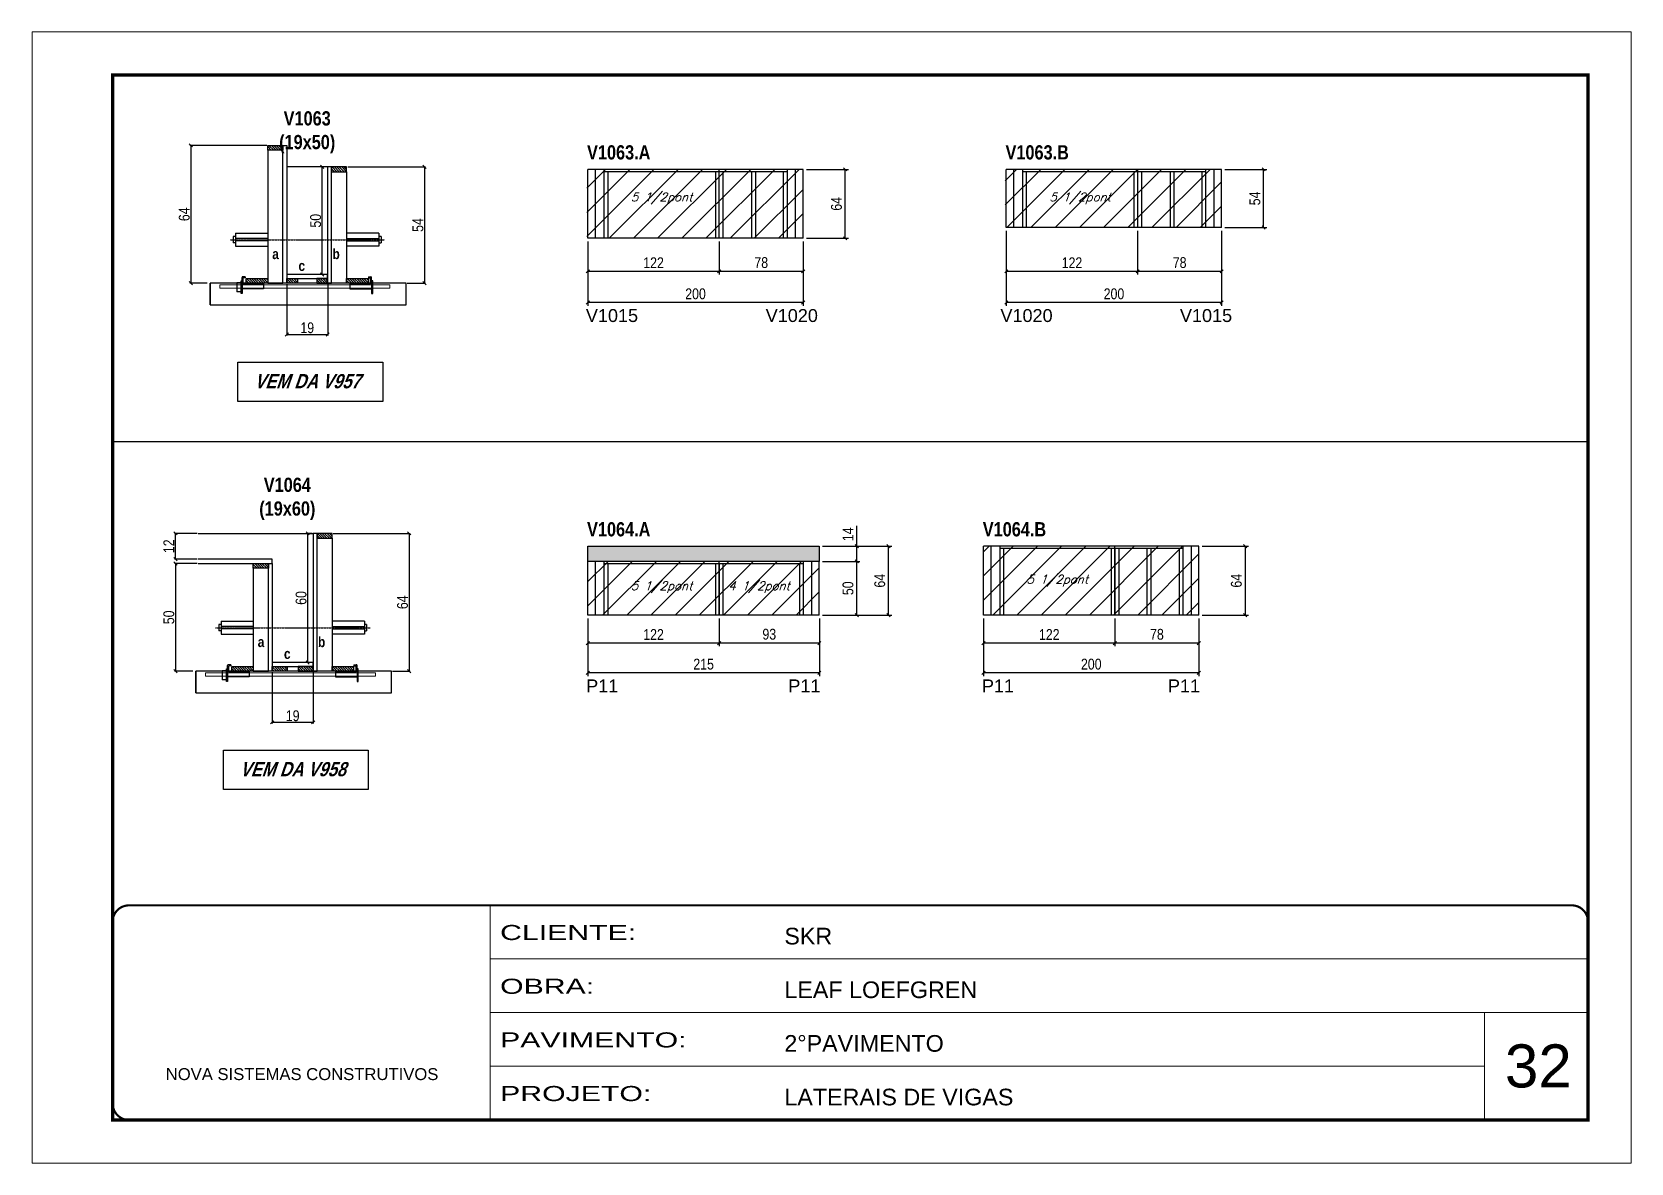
# Model space of a CAD drawing. Extents: x 3309 to 9563, y -2522 to 14608.
# Drawn here: x 8078 to 9563, y 5518 to 6568 of the extents above; entities that cross this region are included whole.
import ezdxf

# ---------------------------------------------------------------- set-up
doc = ezdxf.new("R2010")
doc.units = 0
for name, pattern in [('CONTINUO', [0]), ('DASHED', [0.75, 0.5, -0.25]), ('HIDDEN', [0.375, 0.25, -0.125])]:
    doc.linetypes.add(name, pattern=pattern)
for name, color, linetype in [('5', 5, 'Continuous'), ('barrote', 251, 'Continuous'), ('COTA', 241, 'Continuous'), ('detalhes', 4, 'Continuous'), ('NOMENCLATURA', 7, 'Continuous'), ('Painéis', 200, 'Continuous'), ('presilha', 1, 'Continuous'), ('SARR_2.2x10', 60, 'Continuous'), ('SARR_2.2x7', 40, 'Continuous'), ('SARR_3.5x7', 81, 'Continuous'), ('TENSOR', 3, 'Continuous'), ('texto', 7, 'Continuous')]:
    doc.layers.add(name, color=color, linetype=linetype)
for name, color, linetype, lineweight in [('CARIMBO', 255, 'Continuous', 9), ('CONCRETO', 251, 'Continuous', 25), ('Folhas', 255, 'Continuous', 9), ('Hachura', 251, 'Continuous', 9), ('SARRAFO DE PRESSAO', 251, 'DASHED', 9), ('SCO-___-LAJ', 2, 'Continuous', 0)]:
    doc.layers.add(name, color=color, linetype=linetype, lineweight=lineweight)
doc.styles.add('ARIAL', font='arial.ttf')
doc.styles.add('COTA TECNICA', font='techl___.ttf', dxfattribs={"height": 10})
doc.styles.add('COTA TECNICA 2X', font='techl___.ttf', dxfattribs={"height": 10})
doc.styles.add('Romans', font='romans.shx')
doc.styles.get("Standard").update_dxf_attribs({"font": 'arial.ttf'})
doc.styles.add('TECNICA', font='techb___.ttf', dxfattribs={"height": 10})
doc.styles.add('Tecnologia', font='')
doc.styles.get('Tecnologia').set_extended_font_data('Forgotten Futurist')
doc.dimstyles.new('PAINEL', dxfattribs={"dimtxt": 10, "dimasz": 3, "dimexe": 3, "dimexo": 3, "dimgap": 3, "dimtad": 1, "dimdec": 1, "dimzin": 12, "dimdsep": 46, "dimtxsty": 'COTA TECNICA', "dimblk1": 'OBLIQUE', "dimblk2": 'OBLIQUE', "dimsah": 1, "dimcen": 0.9, "dimclrd": 4, "dimclre": 4, "dimclrt": 240, "dimadec": 1, "dimazin": 3, "dimtfac": 1, "dimtdec": 1, "dimtmove": 0, "dimatfit": 3, "dimfxl": 1, "dimtolj": 1, "dimtzin": 12, "dimarcsym": 0})
doc.dimstyles.new('SECAO', dxfattribs={"dimscale": 0.333333, "dimtxt": 5, "dimasz": 9, "dimexe": 3, "dimexo": 3, "dimgap": 3, "dimtad": 1, "dimdec": 1, "dimlfac": 0.5, "dimzin": 12, "dimdsep": 46, "dimtxsty": 'COTA TECNICA 2X', "dimblk1": 'OBLIQUE', "dimblk2": 'OBLIQUE', "dimsah": 1, "dimcen": 0.9, "dimclrd": 4, "dimclre": 4, "dimclrt": 240, "dimadec": 1, "dimazin": 3, "dimtfac": 1, "dimtdec": 1, "dimtmove": 0, "dimatfit": 3, "dimfxl": 1, "dimtolj": 1, "dimtzin": 12, "dimarcsym": 0})
pattern_1 = [(135, (41549.996, -117177.614), (-1.122532015, -1.122532015), [])]
pattern_2 = [(135, (41536.551, -117537.8027), (-1.122532015, -1.122532015), [])]

msp = doc.modelspace()

# ---------------------------------------------------------------- texts
at = {"layer": '5', "linetype": 'Continuous'}
for s, rotation, p in [('V1015', 0.00004, (8592.27, 6298.59, 0)), ('V1020', 0.00004, (8759.26, 6298.59, 0)), ('V1020', 0.00004, (8977.25, 6298.59, 0)), ('V1015', 0.00004, (9143.95, 6298.59, 0)), ('P11', 359.99996, (8592.54, 5954.76, 0)), ('P11', 0.00004, (8780.28, 5954.76, 0)), ('P11', 359.99996, (8960.06, 5954.76, 0)), ('P11', 0.00004, (9132.81, 5954.76, 0))]:
    msp.add_text(s, height=12, rotation=rotation, dxfattribs=at).set_placement(p)
at = {"layer": 'CARIMBO', "style": 'ARIAL'}
msp.add_text('32', height=40, dxfattribs=at).set_placement((9445.73, 5587.98))
at = {"layer": 'detalhes', "style": 'TECNICA'}
for s, p in [('a', (8300.98, 6356.99)), ('b', (8356.96, 6356.98)), ('c', (8325.35, 6346.03)), ('a', (8287.54, 5996.8)), ('b', (8343.51, 5996.79)), ('c', (8311.9, 5985.84))]:
    msp.add_text(s, height=9.6, dxfattribs=at).set_placement(p)
at = {"layer": 'NOMENCLATURA', "style": 'TECNICA'}
for s, p in [('V1063.A', (8593.35, 6449.49, 0)), ('V1063.B', (8981.99, 6449.49, 0)), ('V1064.A', (8593.35, 6099.58, 0)), ('V1064.B', (8960.88, 6099.58, 0))]:
    msp.add_text(s, height=13.2, dxfattribs=at).set_placement(p)
at = {"layer": 'NOMENCLATURA', "char_height": 13.2, "attachment_point": 2, "style": 'TECNICA'}
for s, insert in [('V1063\\P(19x50)', (8333.46, 6494.25)), ('V1064\\P(19x60)', (8315.01, 6154.06))]:
    msp.add_mtext_dynamic_manual_height_columns(s, width=300.2766, gutter_width=1, heights=[0], dxfattribs=dict(at, insert=insert))
at = {"layer": 'NOMENCLATURA', "char_height": 13.2, "width": 300.2766, "attachment_point": 2, "style": 'TECNICA'}
for s, insert in [('{\\Q19;VEM DA V957}', (8333.46, 6250.23)), ('{\\Q19;VEM DA V958}', (8320.01, 5890.04))]:
    msp.add_mtext(s, dxfattribs=dict(at, insert=insert))
at = {"layer": 'texto', "color": 2, "char_height": 8, "attachment_point": 5, "style": 'Romans'}
for s, insert in [('{\\Q19;\\C256;5 1/2pont}', (8662.57, 6413.31, 0)), ('{\\Q19;\\C256;5 1/2pont}', (9051.21, 6413.31, 0)), ('{\\Q19;\\C256;5 1/2pont}', (8662.57, 6052.4, 0)), ('{\\Q19;\\C256;4 1/2pont}', (8753.07, 6052.4, 0)), ('{\\Q19;\\C256;5 1/2pont}', (9030.09, 6058.4, 0))]:
    msp.add_mtext(s, dxfattribs=dict(at, insert=insert))

# ---------------------------------------------------------------- blocks, each defined once
blk = doc.blocks.new('9999999999')
at = {"color": 30, "linetype": 'CONTINUO'}
for p, q in [((98564.6, 34230.2), (98564.6, 34429.4)), ((98564.6, 34379.6), (99584, 34379.6)), ((98564.6, 34329.8), (99488, 34329.8)), ((99584, 34329.8), (99488, 34329.8)), ((99488, 34329.8), (99488, 34230.2)), ((98564.6, 34280), (99488, 34280))]:
    blk.add_line(p, q, dxfattribs=at)
at = {"color": 30, "linetype": 'CONTINUO', "const_width": 2}
blk.add_lwpolyline([(99584, 34230.2), (99584, 34414.4, 0.414214), (99569, 34429.4), (98229, 34429.4, 0.414214), (98214, 34414.4), (98214, 34245.2, 0.414214), (98229, 34230.2), (99584, 34230.2)], format="xyb", dxfattribs=at)
at = {"layer": 'Folhas'}
blk.add_lwpolyline([(98139, 34190.2), (99624, 34190.2), (99624, 35240.2), (98139, 35240.2)], close=True, dxfattribs=at)
at = {"layer": 'Folhas', "color": 30, "const_width": 3}
blk.add_lwpolyline([(98214, 34230.2), (99584, 34230.2), (99584, 35200.2), (98214, 35200.2)], close=True, dxfattribs=at)
at = {"color": 7, "linetype": 'Continuous', "ltscale": 5, "style": 'ARIAL'}
for s, height, p in [('SKR', 15.48, (98837.7, 34393.1)), ('LEAF LOEFGREN', 15.483, (98837.7, 34343.3)), ('2°PAVIMENTO', 15.483, (98837.7, 34293.5)), ('NOVA SISTEMAS CONSTRUTIVOS', 11.059, (98263.2, 34267.2)), ('LATERAIS DE VIGAS', 15.483, (98837.7, 34243.7))]:
    blk.add_text(s, height=height, dxfattribs=at).set_placement(p)
at = {"layer": 'Folhas', "color": 7, "style": 'Tecnologia', "width": 1.5}
for s, p in [('CLIENTE:', (98573.7, 34397.2)), ('OBRA:', (98573.7, 34347.3)), ('PAVIMENTO:', (98573.7, 34297.5)), ('PROJETO:', (98573.7, 34247.7))]:
    blk.add_text(s, height=14, dxfattribs=at).set_placement(p)
blk = doc.blocks.new('_Oblique')
at = {"color": 0, "linetype": 'ByBlock', "lineweight": -2}
blk.add_line((-0.5, -0.5), (0.5, 0.5), dxfattribs=at)
blk = doc.blocks.new('*D1178')
at = {"layer": 'COTA', "color": 4, "linetype": 'ByBlock', "lineweight": -2, "transparency": 16777216}
for p, q in [((8716.1, 6373.3), (8716.1, 6342.6)), ((8794.1, 6373.3), (8794.1, 6342.6)), ((8794.1, 6345.6), (8716.1, 6345.6))]:
    blk.add_line(p, q, dxfattribs=at)
at = {"layer": 'Defpoints', "color": 0, "linetype": 'ByBlock', "transparency": 16777216}
for p in [(8716.1, 6376.3), (8794.1, 6376.3), (8716.1, 6345.6)]:
    blk.add_point(p, dxfattribs=at)
at = {"layer": 'COTA', "color": 4, "linetype": 'ByBlock', "lineweight": -2, "transparency": 16777216, "xscale": 3, "yscale": 3, "zscale": 3, "rotation": 180}
blk.add_blockref('_Oblique', (8716.1, 6345.6), dxfattribs=at)
at = {"layer": 'COTA', "color": 4, "linetype": 'ByBlock', "lineweight": -2, "transparency": 16777216, "xscale": 3, "yscale": 3, "zscale": 3}
blk.add_blockref('_Oblique', (8794.1, 6345.6), dxfattribs=at)
at = {"layer": 'COTA', "color": 240, "linetype": 'ByBlock', "transparency": 16777216, "insert": (8755.1, 6353.7), "char_height": 10, "attachment_point": 5, "style": 'COTA TECNICA'}
blk.add_mtext('\\A1;78', dxfattribs=at)
blk = doc.blocks.new('*D1179')
at = {"layer": 'COTA', "color": 4, "linetype": 'ByBlock', "lineweight": -2, "transparency": 16777216}
for p, q in [((8594.1, 6373.3), (8594.1, 6342.6)), ((8716.1, 6373.3), (8716.1, 6342.6)), ((8716.1, 6345.6), (8594.1, 6345.6))]:
    blk.add_line(p, q, dxfattribs=at)
at = {"layer": 'Defpoints', "color": 0, "linetype": 'ByBlock', "transparency": 16777216}
for p in [(8594.1, 6376.3), (8716.1, 6376.3), (8594.1, 6345.6)]:
    blk.add_point(p, dxfattribs=at)
at = {"layer": 'COTA', "color": 4, "linetype": 'ByBlock', "lineweight": -2, "transparency": 16777216, "xscale": 3, "yscale": 3, "zscale": 3, "rotation": 180}
blk.add_blockref('_Oblique', (8594.1, 6345.6), dxfattribs=at)
at = {"layer": 'COTA', "color": 4, "linetype": 'ByBlock', "lineweight": -2, "transparency": 16777216, "xscale": 3, "yscale": 3, "zscale": 3}
blk.add_blockref('_Oblique', (8716.1, 6345.6), dxfattribs=at)
at = {"layer": 'COTA', "color": 240, "linetype": 'ByBlock', "transparency": 16777216, "insert": (8655.1, 6353.6), "char_height": 10, "attachment_point": 5, "style": 'COTA TECNICA'}
blk.add_mtext('\\A1;122', dxfattribs=at)
blk = doc.blocks.new('*D1186')
at = {"layer": 'COTA', "color": 4, "linetype": 'ByBlock', "lineweight": -2, "transparency": 16777216}
for p, q in [((8594.1, 6373.3), (8594.1, 6313.6)), ((8794.1, 6373.3), (8794.1, 6313.6)), ((8794.1, 6316.6), (8594.1, 6316.6))]:
    blk.add_line(p, q, dxfattribs=at)
at = {"layer": 'Defpoints', "color": 0, "linetype": 'ByBlock', "transparency": 16777216}
for p in [(8594.1, 6376.3), (8794.1, 6376.3), (8594.1, 6316.6)]:
    blk.add_point(p, dxfattribs=at)
at = {"layer": 'COTA', "color": 4, "linetype": 'ByBlock', "lineweight": -2, "transparency": 16777216, "xscale": 3, "yscale": 3, "zscale": 3, "rotation": 180}
blk.add_blockref('_Oblique', (8594.1, 6316.6), dxfattribs=at)
at = {"layer": 'COTA', "color": 4, "linetype": 'ByBlock', "lineweight": -2, "transparency": 16777216, "xscale": 3, "yscale": 3, "zscale": 3}
blk.add_blockref('_Oblique', (8794.1, 6316.6), dxfattribs=at)
at = {"layer": 'COTA', "color": 240, "linetype": 'ByBlock', "transparency": 16777216, "insert": (8694.1, 6324.7), "char_height": 10, "attachment_point": 5, "style": 'COTA TECNICA'}
blk.add_mtext('\\A1;200', dxfattribs=at)
blk = doc.blocks.new('*D1187')
at = {"layer": 'COTA', "color": 4, "lineweight": -2, "transparency": 16777216}
for p, q in [((8797.1, 6440.3), (8836.1, 6440.3)), ((8833.1, 6376.3), (8833.1, 6440.3)), ((8797.1, 6376.3), (8836.1, 6376.3))]:
    blk.add_line(p, q, dxfattribs=at)
at = {"layer": 'Defpoints', "color": 0, "transparency": 16777216}
for p in [(8794.1, 6440.3), (8833.1, 6440.3), (8794.1, 6376.3)]:
    blk.add_point(p, dxfattribs=at)
at = {"layer": 'COTA', "color": 4, "lineweight": -2, "transparency": 16777216, "xscale": 3, "yscale": 3, "zscale": 3}
for p, rotation in [((8833.1, 6440.3), 90), ((8833.1, 6376.3), 270)]:
    blk.add_blockref('_Oblique', p, dxfattribs=dict(at, rotation=rotation))
at = {"layer": 'COTA', "color": 240, "transparency": 16777216, "insert": (8825, 6408.3), "char_height": 10, "attachment_point": 5, "rotation": 90, "style": 'COTA TECNICA'}
blk.add_mtext('\\A1;64', dxfattribs=at)
blk = doc.blocks.new('*D1180')
at = {"layer": 'COTA', "color": 4, "linetype": 'ByBlock', "lineweight": -2, "transparency": 16777216}
for p, q in [((9104.7, 6383.3), (9104.7, 6342.6)), ((9182.7, 6383.3), (9182.7, 6342.6)), ((9182.7, 6345.6), (9104.7, 6345.6))]:
    blk.add_line(p, q, dxfattribs=at)
at = {"layer": 'Defpoints', "color": 0, "linetype": 'ByBlock', "transparency": 16777216}
for p in [(9104.7, 6386.3), (9182.7, 6386.3), (9104.7, 6345.6)]:
    blk.add_point(p, dxfattribs=at)
at = {"layer": 'COTA', "color": 4, "linetype": 'ByBlock', "lineweight": -2, "transparency": 16777216, "xscale": 3, "yscale": 3, "zscale": 3, "rotation": 180}
blk.add_blockref('_Oblique', (9104.7, 6345.6), dxfattribs=at)
at = {"layer": 'COTA', "color": 4, "linetype": 'ByBlock', "lineweight": -2, "transparency": 16777216, "xscale": 3, "yscale": 3, "zscale": 3}
blk.add_blockref('_Oblique', (9182.7, 6345.6), dxfattribs=at)
at = {"layer": 'COTA', "color": 240, "linetype": 'ByBlock', "transparency": 16777216, "insert": (9143.7, 6353.7), "char_height": 10, "attachment_point": 5, "style": 'COTA TECNICA'}
blk.add_mtext('\\A1;78', dxfattribs=at)
blk = doc.blocks.new('*D1181')
at = {"layer": 'COTA', "color": 4, "linetype": 'ByBlock', "lineweight": -2, "transparency": 16777216}
for p, q in [((8982.7, 6383.3), (8982.7, 6342.6)), ((9104.7, 6383.3), (9104.7, 6342.6)), ((9104.7, 6345.6), (8982.7, 6345.6))]:
    blk.add_line(p, q, dxfattribs=at)
at = {"layer": 'Defpoints', "color": 0, "linetype": 'ByBlock', "transparency": 16777216}
for p in [(8982.7, 6386.3), (9104.7, 6386.3), (8982.7, 6345.6)]:
    blk.add_point(p, dxfattribs=at)
at = {"layer": 'COTA', "color": 4, "linetype": 'ByBlock', "lineweight": -2, "transparency": 16777216, "xscale": 3, "yscale": 3, "zscale": 3, "rotation": 180}
blk.add_blockref('_Oblique', (8982.7, 6345.6), dxfattribs=at)
at = {"layer": 'COTA', "color": 4, "linetype": 'ByBlock', "lineweight": -2, "transparency": 16777216, "xscale": 3, "yscale": 3, "zscale": 3}
blk.add_blockref('_Oblique', (9104.7, 6345.6), dxfattribs=at)
at = {"layer": 'COTA', "color": 240, "linetype": 'ByBlock', "transparency": 16777216, "insert": (9043.7, 6353.6), "char_height": 10, "attachment_point": 5, "style": 'COTA TECNICA'}
blk.add_mtext('\\A1;122', dxfattribs=at)
blk = doc.blocks.new('*D1188')
at = {"layer": 'COTA', "color": 4, "linetype": 'ByBlock', "lineweight": -2, "transparency": 16777216}
for p, q in [((8982.7, 6383.3), (8982.7, 6313.6)), ((9182.7, 6383.3), (9182.7, 6313.6)), ((9182.7, 6316.6), (8982.7, 6316.6))]:
    blk.add_line(p, q, dxfattribs=at)
at = {"layer": 'Defpoints', "color": 0, "linetype": 'ByBlock', "transparency": 16777216}
for p in [(8982.7, 6386.3), (9182.7, 6386.3), (8982.7, 6316.6)]:
    blk.add_point(p, dxfattribs=at)
at = {"layer": 'COTA', "color": 4, "linetype": 'ByBlock', "lineweight": -2, "transparency": 16777216, "xscale": 3, "yscale": 3, "zscale": 3, "rotation": 180}
blk.add_blockref('_Oblique', (8982.7, 6316.6), dxfattribs=at)
at = {"layer": 'COTA', "color": 4, "linetype": 'ByBlock', "lineweight": -2, "transparency": 16777216, "xscale": 3, "yscale": 3, "zscale": 3}
blk.add_blockref('_Oblique', (9182.7, 6316.6), dxfattribs=at)
at = {"layer": 'COTA', "color": 240, "linetype": 'ByBlock', "transparency": 16777216, "insert": (9082.7, 6324.7), "char_height": 10, "attachment_point": 5, "style": 'COTA TECNICA'}
blk.add_mtext('\\A1;200', dxfattribs=at)
blk = doc.blocks.new('*D1189')
at = {"layer": 'COTA', "color": 4, "lineweight": -2, "transparency": 16777216}
for p, q in [((9185.7, 6440.3), (9224.7, 6440.3)), ((9221.7, 6386.3), (9221.7, 6440.3)), ((9185.7, 6386.3), (9224.7, 6386.3))]:
    blk.add_line(p, q, dxfattribs=at)
at = {"layer": 'Defpoints', "color": 0, "transparency": 16777216}
for p in [(9182.7, 6440.3), (9221.7, 6440.3), (9182.7, 6386.3)]:
    blk.add_point(p, dxfattribs=at)
at = {"layer": 'COTA', "color": 4, "lineweight": -2, "transparency": 16777216, "xscale": 3, "yscale": 3, "zscale": 3}
for p, rotation in [((9221.7, 6440.3), 90), ((9221.7, 6386.3), 270)]:
    blk.add_blockref('_Oblique', p, dxfattribs=dict(at, rotation=rotation))
at = {"layer": 'COTA', "color": 240, "transparency": 16777216, "insert": (9213.6, 6413.3), "char_height": 10, "attachment_point": 5, "rotation": 90, "style": 'COTA TECNICA'}
blk.add_mtext('\\A1;54', dxfattribs=at)
blk = doc.blocks.new('PRESILHA METÁLICA 1')
at = {"layer": 'presilha'}
for p, q in [((0, 13), (6, 13)), ((0, 13), (0, 0)), ((6, 0), (0, 0)), ((6, 15.5), (7.5, 15.5)), ((6, -2.5), (6, 15.5)), ((6, 13), (6, 0)), ((7.5, 10.6), (7.5, 19.9)), ((7.5, 15.5), (7.5, -2.5)), ((37.5, 4.1), (7.5, 4.1)), ((12, 21), (8.6, 21)), ((9, 11.6), (9, 18.9)), ((12, 19.5), (9.6, 19.5)), ((37.5, 11), (9.6, 11)), ((12, 21), (12, 19.5)), ((37.5, 11), (37.5, 4.1)), ((7.5, -2.5), (6, -2.5))]:
    blk.add_line(p, q, dxfattribs=at)
for centre, radius, start, end in [((8.6, 19.9), 1.14, 90, 180), ((9.6, 18.9), 0.57, 90, 180), ((9.6, 11.6), 0.57, 180, 270)]:
    blk.add_arc(centre, radius, start, end, dxfattribs=at)
blk = doc.blocks.new('PRESILHA METÁLICA 2')
at = {"layer": 'presilha'}
for p, q in [((-5.2, 23.5), (-5.2, 22)), ((-5.2, 23.5), (-1.9, 23.5)), ((-0.8, 14.6), (-0.8, 22.4)), ((-30.8, 13.5), (-30.8, 6.6)), ((-30.8, 13.5), (-2.8, 13.5)), ((-30.8, 6.6), (-0.8, 6.6)), ((-5.2, 22), (-2.8, 22)), ((-2.2, 14.1), (-2.2, 21.4)), ((0.8, 18), (-0.8, 18)), ((-0.8, 18), (-0.8, 0)), ((-0.8, 0), (0.8, 0)), ((0.8, 0), (0.8, 18))]:
    blk.add_line(p, q, dxfattribs=at)
for centre, radius, start, end in [((-1.9, 22.4), 1.14, 0, 90), ((-2.8, 21.4), 0.57, 0, 90), ((-2.8, 14.1), 0.57, 270, 0)]:
    blk.add_arc(centre, radius, start, end, dxfattribs=at)
blk = doc.blocks.new('*D1182')
at = {"layer": 'COTA', "color": 4, "lineweight": -2, "transparency": 16777216}
for p, q in [((8295.9, 6462.6), (8224.4, 6462.6)), ((8225.4, 6462.6), (8225.4, 6334.6)), ((8240.6, 6334.6), (8224.4, 6334.6))]:
    blk.add_line(p, q, dxfattribs=at)
at = {"layer": 'Defpoints', "color": 0, "transparency": 16777216}
for p in [(8296.9, 6462.6), (8225.4, 6334.6), (8241.6, 6334.6)]:
    blk.add_point(p, dxfattribs=at)
at = {"layer": 'COTA', "color": 4, "lineweight": -2, "transparency": 16777216, "xscale": 3, "yscale": 3, "zscale": 3}
for p, rotation in [((8225.4, 6462.6), 90), ((8225.4, 6334.6), 270)]:
    blk.add_blockref('_Oblique', p, dxfattribs=dict(at, rotation=rotation))
at = {"layer": 'COTA', "color": 240, "transparency": 16777216, "insert": (8219.3, 6398.6), "char_height": 10, "attachment_point": 5, "rotation": 90, "style": 'COTA TECNICA 2X'}
blk.add_mtext('\\A1;64', dxfattribs=at)
blk = doc.blocks.new('*D1183')
at = {"layer": 'COTA', "color": 4, "lineweight": -2, "transparency": 16777216}
for p, q in [((8371.1, 6442.6), (8443.4, 6442.6)), ((8442.4, 6442.6), (8442.4, 6334.6)), ((8426.3, 6334.6), (8443.4, 6334.6))]:
    blk.add_line(p, q, dxfattribs=at)
at = {"layer": 'Defpoints', "color": 0, "transparency": 16777216}
for p in [(8370.1, 6442.6), (8425.3, 6334.6), (8442.4, 6334.6)]:
    blk.add_point(p, dxfattribs=at)
at = {"layer": 'COTA', "color": 4, "lineweight": -2, "transparency": 16777216, "xscale": 3, "yscale": 3, "zscale": 3}
for p, rotation in [((8442.4, 6442.6), 90), ((8442.4, 6334.6), 270)]:
    blk.add_blockref('_Oblique', p, dxfattribs=dict(at, rotation=rotation))
at = {"layer": 'COTA', "color": 240, "transparency": 16777216, "insert": (8436.3, 6388.6), "char_height": 10, "attachment_point": 5, "rotation": 90, "style": 'COTA TECNICA 2X'}
blk.add_mtext('\\A1;54', dxfattribs=at)
blk = doc.blocks.new('*D1184')
at = {"layer": 'COTA', "color": 4, "lineweight": -2, "transparency": 16777216}
for p, q in [((8351.5, 6442.6), (8346.4, 6442.6)), ((8347.4, 6342.6), (8347.4, 6442.6)), ((8351.5, 6342.6), (8346.4, 6342.6))]:
    blk.add_line(p, q, dxfattribs=at)
at = {"layer": 'Defpoints', "color": 0, "transparency": 16777216}
for p in [(8347.4, 6442.6), (8352.5, 6442.6), (8352.5, 6342.6)]:
    blk.add_point(p, dxfattribs=at)
at = {"layer": 'COTA', "color": 4, "lineweight": -2, "transparency": 16777216, "xscale": 3, "yscale": 3, "zscale": 3}
for p, rotation in [((8347.4, 6442.6), 90), ((8347.4, 6342.6), 270)]:
    blk.add_blockref('_Oblique', p, dxfattribs=dict(at, rotation=rotation))
at = {"layer": 'COTA', "color": 240, "transparency": 16777216, "insert": (8341.3, 6392.6), "char_height": 10, "attachment_point": 5, "rotation": 90, "style": 'COTA TECNICA 2X'}
blk.add_mtext('\\A1;50', dxfattribs=at)
blk = doc.blocks.new('*D1185')
at = {"layer": 'COTA', "color": 4, "lineweight": -2, "transparency": 16777216}
for p, q in [((8314.5, 6333.6), (8314.5, 6286.1)), ((8352.5, 6333.6), (8352.5, 6286.1)), ((8314.5, 6287.1), (8352.5, 6287.1))]:
    blk.add_line(p, q, dxfattribs=at)
at = {"layer": 'Defpoints', "color": 0, "transparency": 16777216}
for p in [(8314.5, 6334.6), (8352.5, 6334.6), (8352.5, 6287.1)]:
    blk.add_point(p, dxfattribs=at)
at = {"layer": 'COTA', "color": 4, "lineweight": -2, "transparency": 16777216, "xscale": 3, "yscale": 3, "zscale": 3, "rotation": 180}
blk.add_blockref('_Oblique', (8314.5, 6287.1), dxfattribs=at)
at = {"layer": 'COTA', "color": 4, "lineweight": -2, "transparency": 16777216, "xscale": 3, "yscale": 3, "zscale": 3}
blk.add_blockref('_Oblique', (8352.5, 6287.1), dxfattribs=at)
at = {"layer": 'COTA', "color": 240, "transparency": 16777216, "insert": (8333.5, 6293.2), "char_height": 10, "attachment_point": 5, "style": 'COTA TECNICA 2X'}
blk.add_mtext('\\A1;19', dxfattribs=at)
blk = doc.blocks.new('*D1192')
at = {"layer": 'COTA', "color": 4, "lineweight": -2, "transparency": 16777216}
for p, q in [((8301, 5973.4), (8301, 5925.9)), ((8339, 5973.4), (8339, 5925.9)), ((8339, 5926.9), (8301, 5926.9))]:
    blk.add_line(p, q, dxfattribs=at)
at = {"layer": 'Defpoints', "color": 0, "transparency": 16777216}
for p in [(8301, 5974.4), (8339, 5974.4), (8301, 5926.9)]:
    blk.add_point(p, dxfattribs=at)
at = {"layer": 'COTA', "color": 4, "lineweight": -2, "transparency": 16777216, "xscale": 3, "yscale": 3, "zscale": 3, "rotation": 180}
blk.add_blockref('_Oblique', (8301, 5926.9), dxfattribs=at)
at = {"layer": 'COTA', "color": 4, "lineweight": -2, "transparency": 16777216, "xscale": 3, "yscale": 3, "zscale": 3}
blk.add_blockref('_Oblique', (8339, 5926.9), dxfattribs=at)
at = {"layer": 'COTA', "color": 240, "transparency": 16777216, "insert": (8320, 5933), "char_height": 10, "attachment_point": 5, "style": 'COTA TECNICA 2X'}
blk.add_mtext('\\A1;19', dxfattribs=at)
blk = doc.blocks.new('*D1193')
at = {"layer": 'COTA', "color": 4, "lineweight": -2, "transparency": 16777216}
for p, q in [((8357.6, 6102.4), (8429.1, 6102.4)), ((8428.1, 6102.4), (8428.1, 5974.4)), ((8412.8, 5974.4), (8429.1, 5974.4))]:
    blk.add_line(p, q, dxfattribs=at)
at = {"layer": 'Defpoints', "color": 0, "transparency": 16777216}
for p in [(8356.6, 6102.4), (8411.8, 5974.4), (8428.1, 5974.4)]:
    blk.add_point(p, dxfattribs=at)
at = {"layer": 'COTA', "color": 4, "lineweight": -2, "transparency": 16777216, "xscale": 3, "yscale": 3, "zscale": 3}
for p, rotation in [((8428.1, 6102.4), 90), ((8428.1, 5974.4), 270)]:
    blk.add_blockref('_Oblique', p, dxfattribs=dict(at, rotation=rotation))
at = {"layer": 'COTA', "color": 240, "transparency": 16777216, "insert": (8422, 6038.4), "char_height": 10, "attachment_point": 5, "rotation": 90, "style": 'COTA TECNICA 2X'}
blk.add_mtext('\\A1;64', dxfattribs=at)
blk = doc.blocks.new('*D1194')
at = {"layer": 'COTA', "color": 4, "lineweight": -2, "transparency": 16777216}
for p, q in [((8231.3, 6074.4), (8210.1, 6074.4)), ((8211.1, 6074.4), (8211.1, 5974.4)), ((8227.2, 5974.4), (8210.1, 5974.4))]:
    blk.add_line(p, q, dxfattribs=at)
at = {"layer": 'Defpoints', "color": 0, "transparency": 16777216}
for p in [(8232.3, 6074.4), (8211.1, 5974.4), (8228.2, 5974.4)]:
    blk.add_point(p, dxfattribs=at)
at = {"layer": 'COTA', "color": 4, "lineweight": -2, "transparency": 16777216, "xscale": 3, "yscale": 3, "zscale": 3}
for p, rotation in [((8211.1, 6074.4), 90), ((8211.1, 5974.4), 270)]:
    blk.add_blockref('_Oblique', p, dxfattribs=dict(at, rotation=rotation))
at = {"layer": 'COTA', "color": 240, "transparency": 16777216, "insert": (8205, 6024.4), "char_height": 10, "attachment_point": 5, "rotation": 90, "style": 'COTA TECNICA 2X'}
blk.add_mtext('\\A1;50', dxfattribs=at)
blk = doc.blocks.new('*D1195')
at = {"layer": 'COTA', "color": 4, "lineweight": -2, "transparency": 16777216}
for p, q in [((8338, 6102.4), (8332.9, 6102.4)), ((8333.9, 5982.4), (8333.9, 6102.4)), ((8338, 5982.4), (8332.9, 5982.4))]:
    blk.add_line(p, q, dxfattribs=at)
at = {"layer": 'Defpoints', "color": 0, "transparency": 16777216}
for p in [(8333.9, 6102.4), (8339, 6102.4), (8339, 5982.4)]:
    blk.add_point(p, dxfattribs=at)
at = {"layer": 'COTA', "color": 4, "lineweight": -2, "transparency": 16777216, "xscale": 3, "yscale": 3, "zscale": 3}
for p, rotation in [((8333.9, 6102.4), 90), ((8333.9, 5982.4), 270)]:
    blk.add_blockref('_Oblique', p, dxfattribs=dict(at, rotation=rotation))
at = {"layer": 'COTA', "color": 240, "transparency": 16777216, "insert": (8327.8, 6042.4), "char_height": 10, "attachment_point": 5, "rotation": 90, "style": 'COTA TECNICA 2X'}
blk.add_mtext('\\A1;60', dxfattribs=at)
blk = doc.blocks.new('*D1196')
at = {"layer": 'COTA', "color": 4, "lineweight": -2, "transparency": 16777216}
for p, q in [((8231.3, 6102.4), (8210.1, 6102.4)), ((8211.1, 6078.4), (8211.1, 6102.4)), ((8231.3, 6078.4), (8210.1, 6078.4))]:
    blk.add_line(p, q, dxfattribs=at)
at = {"layer": 'Defpoints', "color": 0, "transparency": 16777216}
for p in [(8211.1, 6102.4), (8232.3, 6102.4), (8232.3, 6078.4)]:
    blk.add_point(p, dxfattribs=at)
at = {"layer": 'COTA', "color": 4, "lineweight": -2, "transparency": 16777216, "xscale": 3, "yscale": 3, "zscale": 3}
for p, rotation in [((8211.1, 6102.4), 90), ((8211.1, 6078.4), 270)]:
    blk.add_blockref('_Oblique', p, dxfattribs=dict(at, rotation=rotation))
at = {"layer": 'COTA', "color": 240, "transparency": 16777216, "insert": (8205, 6090.4), "char_height": 10, "attachment_point": 5, "rotation": 90, "style": 'COTA TECNICA 2X'}
blk.add_mtext('\\A1;12', dxfattribs=at)
blk = doc.blocks.new('*D1197')
at = {"layer": 'COTA', "color": 4, "linetype": 'ByBlock', "lineweight": -2, "transparency": 16777216}
for p, q in [((8716.1, 6023.4), (8716.1, 5997.5)), ((8809.1, 6023.4), (8809.1, 5997.5)), ((8809.1, 6000.5), (8716.1, 6000.5))]:
    blk.add_line(p, q, dxfattribs=at)
at = {"layer": 'Defpoints', "color": 0, "linetype": 'ByBlock', "transparency": 16777216}
for p in [(8716.1, 6026.4), (8809.1, 6026.4), (8716.1, 6000.5)]:
    blk.add_point(p, dxfattribs=at)
at = {"layer": 'COTA', "color": 4, "linetype": 'ByBlock', "lineweight": -2, "transparency": 16777216, "xscale": 3, "yscale": 3, "zscale": 3, "rotation": 180}
blk.add_blockref('_Oblique', (8716.1, 6000.5), dxfattribs=at)
at = {"layer": 'COTA', "color": 4, "linetype": 'ByBlock', "lineweight": -2, "transparency": 16777216, "xscale": 3, "yscale": 3, "zscale": 3}
blk.add_blockref('_Oblique', (8809.1, 6000.5), dxfattribs=at)
at = {"layer": 'COTA', "color": 240, "linetype": 'ByBlock', "transparency": 16777216, "insert": (8762.6, 6008.7), "char_height": 10, "attachment_point": 5, "style": 'COTA TECNICA'}
blk.add_mtext('\\A1;93', dxfattribs=at)
blk = doc.blocks.new('*D1198')
at = {"layer": 'COTA', "color": 4, "linetype": 'ByBlock', "lineweight": -2, "transparency": 16777216}
for p, q in [((8594.1, 6023.4), (8594.1, 5997.5)), ((8716.1, 6023.4), (8716.1, 5997.5)), ((8716.1, 6000.5), (8594.1, 6000.5))]:
    blk.add_line(p, q, dxfattribs=at)
at = {"layer": 'Defpoints', "color": 0, "linetype": 'ByBlock', "transparency": 16777216}
for p in [(8594.1, 6026.4), (8716.1, 6026.4), (8594.1, 6000.5)]:
    blk.add_point(p, dxfattribs=at)
at = {"layer": 'COTA', "color": 4, "linetype": 'ByBlock', "lineweight": -2, "transparency": 16777216, "xscale": 3, "yscale": 3, "zscale": 3, "rotation": 180}
blk.add_blockref('_Oblique', (8594.1, 6000.5), dxfattribs=at)
at = {"layer": 'COTA', "color": 4, "linetype": 'ByBlock', "lineweight": -2, "transparency": 16777216, "xscale": 3, "yscale": 3, "zscale": 3}
blk.add_blockref('_Oblique', (8716.1, 6000.5), dxfattribs=at)
at = {"layer": 'COTA', "color": 240, "linetype": 'ByBlock', "transparency": 16777216, "insert": (8655.1, 6008.5), "char_height": 10, "attachment_point": 5, "style": 'COTA TECNICA'}
blk.add_mtext('\\A1;122', dxfattribs=at)
blk = doc.blocks.new('*D1202')
at = {"layer": 'COTA', "color": 4, "linetype": 'ByBlock', "lineweight": -2, "transparency": 16777216}
for p, q in [((8594.1, 6023.4), (8594.1, 5969.8)), ((8809.1, 6023.4), (8809.1, 5969.8)), ((8809.1, 5972.8), (8594.1, 5972.8))]:
    blk.add_line(p, q, dxfattribs=at)
at = {"layer": 'Defpoints', "color": 0, "linetype": 'ByBlock', "transparency": 16777216}
for p in [(8594.1, 6026.4), (8809.1, 6026.4), (8594.1, 5972.8)]:
    blk.add_point(p, dxfattribs=at)
at = {"layer": 'COTA', "color": 4, "linetype": 'ByBlock', "lineweight": -2, "transparency": 16777216, "xscale": 3, "yscale": 3, "zscale": 3, "rotation": 180}
blk.add_blockref('_Oblique', (8594.1, 5972.8), dxfattribs=at)
at = {"layer": 'COTA', "color": 4, "linetype": 'ByBlock', "lineweight": -2, "transparency": 16777216, "xscale": 3, "yscale": 3, "zscale": 3}
blk.add_blockref('_Oblique', (8809.1, 5972.8), dxfattribs=at)
at = {"layer": 'COTA', "color": 240, "linetype": 'ByBlock', "transparency": 16777216, "insert": (8701.6, 5980.9), "char_height": 10, "attachment_point": 5, "style": 'COTA TECNICA'}
blk.add_mtext('\\A1;215', dxfattribs=at)
blk = doc.blocks.new('*D1203')
at = {"layer": 'COTA', "color": 4, "lineweight": -2, "transparency": 16777216}
for p, q in [((8812.1, 6076.4), (8846.8, 6076.4)), ((8843.8, 6026.4), (8843.8, 6076.4)), ((8812.1, 6026.4), (8846.8, 6026.4))]:
    blk.add_line(p, q, dxfattribs=at)
at = {"layer": 'Defpoints', "color": 0, "transparency": 16777216}
for p in [(8809.1, 6076.4), (8843.8, 6076.4), (8809.1, 6026.4)]:
    blk.add_point(p, dxfattribs=at)
at = {"layer": 'COTA', "color": 4, "lineweight": -2, "transparency": 16777216, "xscale": 3, "yscale": 3, "zscale": 3}
for p, rotation in [((8843.8, 6076.4), 90), ((8843.8, 6026.4), 270)]:
    blk.add_blockref('_Oblique', p, dxfattribs=dict(at, rotation=rotation))
at = {"layer": 'COTA', "color": 240, "transparency": 16777216, "insert": (8835.7, 6051.4), "char_height": 10, "attachment_point": 5, "rotation": 90, "style": 'COTA TECNICA'}
blk.add_mtext('\\A1;50', dxfattribs=at)
blk = doc.blocks.new('*D1204')
at = {"layer": 'COTA', "color": 4, "lineweight": -2, "transparency": 16777216}
for p, q in [((8843.8, 6090.4), (8843.8, 6109.5)), ((8812.1, 6090.4), (8846.8, 6090.4)), ((8843.8, 6076.4), (8843.8, 6090.4)), ((8812.1, 6076.4), (8846.8, 6076.4))]:
    blk.add_line(p, q, dxfattribs=at)
at = {"layer": 'Defpoints', "color": 0, "transparency": 16777216}
for p in [(8809.1, 6090.4), (8843.8, 6090.4), (8809.1, 6076.4)]:
    blk.add_point(p, dxfattribs=at)
at = {"layer": 'COTA', "color": 4, "lineweight": -2, "transparency": 16777216, "xscale": 3, "yscale": 3, "zscale": 3}
for p, rotation in [((8843.8, 6090.4), 90), ((8843.8, 6076.4), 270)]:
    blk.add_blockref('_Oblique', p, dxfattribs=dict(at, rotation=rotation))
at = {"layer": 'COTA', "color": 240, "transparency": 16777216, "insert": (8835.7, 6101.5), "char_height": 10, "attachment_point": 5, "rotation": 90, "style": 'COTA TECNICA'}
blk.add_mtext('\\A1;14', dxfattribs=at)
blk = doc.blocks.new('*D1199')
at = {"layer": 'COTA', "color": 4, "lineweight": -2, "transparency": 16777216}
for p, q in [((8812.1, 6090.4), (8876.3, 6090.4)), ((8873.3, 6026.4), (8873.3, 6090.4)), ((8812.1, 6026.4), (8876.3, 6026.4))]:
    blk.add_line(p, q, dxfattribs=at)
at = {"layer": 'Defpoints', "color": 0, "transparency": 16777216}
for p in [(8809.1, 6090.4), (8873.3, 6090.4), (8809.1, 6026.4)]:
    blk.add_point(p, dxfattribs=at)
at = {"layer": 'COTA', "color": 4, "lineweight": -2, "transparency": 16777216, "xscale": 3, "yscale": 3, "zscale": 3}
for p, rotation in [((8873.3, 6090.4), 90), ((8873.3, 6026.4), 270)]:
    blk.add_blockref('_Oblique', p, dxfattribs=dict(at, rotation=rotation))
at = {"layer": 'COTA', "color": 240, "transparency": 16777216, "insert": (8865.2, 6058.4), "char_height": 10, "attachment_point": 5, "rotation": 90, "style": 'COTA TECNICA'}
blk.add_mtext('\\A1;64', dxfattribs=at)
blk = doc.blocks.new('*D1190')
at = {"layer": 'COTA', "color": 4, "linetype": 'ByBlock', "lineweight": -2, "transparency": 16777216}
for p, q in [((9083.6, 6023.4), (9083.6, 5997.5)), ((9161.6, 6023.4), (9161.6, 5997.5)), ((9161.6, 6000.5), (9083.6, 6000.5))]:
    blk.add_line(p, q, dxfattribs=at)
at = {"layer": 'Defpoints', "color": 0, "linetype": 'ByBlock', "transparency": 16777216}
for p in [(9083.6, 6026.4), (9161.6, 6026.4), (9083.6, 6000.5)]:
    blk.add_point(p, dxfattribs=at)
at = {"layer": 'COTA', "color": 4, "linetype": 'ByBlock', "lineweight": -2, "transparency": 16777216, "xscale": 3, "yscale": 3, "zscale": 3, "rotation": 180}
blk.add_blockref('_Oblique', (9083.6, 6000.5), dxfattribs=at)
at = {"layer": 'COTA', "color": 4, "linetype": 'ByBlock', "lineweight": -2, "transparency": 16777216, "xscale": 3, "yscale": 3, "zscale": 3}
blk.add_blockref('_Oblique', (9161.6, 6000.5), dxfattribs=at)
at = {"layer": 'COTA', "color": 240, "linetype": 'ByBlock', "transparency": 16777216, "insert": (9122.6, 6008.6), "char_height": 10, "attachment_point": 5, "style": 'COTA TECNICA'}
blk.add_mtext('\\A1;78', dxfattribs=at)
blk = doc.blocks.new('*D1191')
at = {"layer": 'COTA', "color": 4, "linetype": 'ByBlock', "lineweight": -2, "transparency": 16777216}
for p, q in [((8961.6, 6023.4), (8961.6, 5997.5)), ((9083.6, 6023.4), (9083.6, 5997.5)), ((9083.6, 6000.5), (8961.6, 6000.5))]:
    blk.add_line(p, q, dxfattribs=at)
at = {"layer": 'Defpoints', "color": 0, "linetype": 'ByBlock', "transparency": 16777216}
for p in [(8961.6, 6026.4), (9083.6, 6026.4), (8961.6, 6000.5)]:
    blk.add_point(p, dxfattribs=at)
at = {"layer": 'COTA', "color": 4, "linetype": 'ByBlock', "lineweight": -2, "transparency": 16777216, "xscale": 3, "yscale": 3, "zscale": 3, "rotation": 180}
blk.add_blockref('_Oblique', (8961.6, 6000.5), dxfattribs=at)
at = {"layer": 'COTA', "color": 4, "linetype": 'ByBlock', "lineweight": -2, "transparency": 16777216, "xscale": 3, "yscale": 3, "zscale": 3}
blk.add_blockref('_Oblique', (9083.6, 6000.5), dxfattribs=at)
at = {"layer": 'COTA', "color": 240, "linetype": 'ByBlock', "transparency": 16777216, "insert": (9022.6, 6008.5), "char_height": 10, "attachment_point": 5, "style": 'COTA TECNICA'}
blk.add_mtext('\\A1;122', dxfattribs=at)
blk = doc.blocks.new('*D1200')
at = {"layer": 'COTA', "color": 4, "linetype": 'ByBlock', "lineweight": -2, "transparency": 16777216}
for p, q in [((8961.6, 6023.4), (8961.6, 5969.8)), ((9161.6, 6023.4), (9161.6, 5969.8)), ((9161.6, 5972.8), (8961.6, 5972.8))]:
    blk.add_line(p, q, dxfattribs=at)
at = {"layer": 'Defpoints', "color": 0, "linetype": 'ByBlock', "transparency": 16777216}
for p in [(8961.6, 6026.4), (9161.6, 6026.4), (8961.6, 5972.8)]:
    blk.add_point(p, dxfattribs=at)
at = {"layer": 'COTA', "color": 4, "linetype": 'ByBlock', "lineweight": -2, "transparency": 16777216, "xscale": 3, "yscale": 3, "zscale": 3, "rotation": 180}
blk.add_blockref('_Oblique', (8961.6, 5972.8), dxfattribs=at)
at = {"layer": 'COTA', "color": 4, "linetype": 'ByBlock', "lineweight": -2, "transparency": 16777216, "xscale": 3, "yscale": 3, "zscale": 3}
blk.add_blockref('_Oblique', (9161.6, 5972.8), dxfattribs=at)
at = {"layer": 'COTA', "color": 240, "linetype": 'ByBlock', "transparency": 16777216, "insert": (9061.6, 5980.9), "char_height": 10, "attachment_point": 5, "style": 'COTA TECNICA'}
blk.add_mtext('\\A1;200', dxfattribs=at)
blk = doc.blocks.new('*D1201')
at = {"layer": 'COTA', "color": 4, "lineweight": -2, "transparency": 16777216}
for p, q in [((9164.6, 6090.4), (9207.5, 6090.4)), ((9204.5, 6090.4), (9204.5, 6026.4)), ((9164.6, 6026.4), (9207.5, 6026.4))]:
    blk.add_line(p, q, dxfattribs=at)
at = {"layer": 'Defpoints', "color": 0, "transparency": 16777216}
for p in [(9161.6, 6090.4), (9161.6, 6026.4), (9204.5, 6026.4)]:
    blk.add_point(p, dxfattribs=at)
at = {"layer": 'COTA', "color": 4, "lineweight": -2, "transparency": 16777216, "xscale": 3, "yscale": 3, "zscale": 3}
for p, rotation in [((9204.5, 6090.4), 90), ((9204.5, 6026.4), 270)]:
    blk.add_blockref('_Oblique', p, dxfattribs=dict(at, rotation=rotation))
at = {"layer": 'COTA', "color": 240, "transparency": 16777216, "insert": (9196.4, 6058.4), "char_height": 10, "attachment_point": 5, "rotation": 90, "style": 'COTA TECNICA'}
blk.add_mtext('\\A1;64', dxfattribs=at)

# ---------------------------------------------------------------- dimensions: what is measured, and where the dimension line sits
at = {"layer": 'COTA'}
for base, p1, p2, dimstyle, picture, middle in [((8225.41, 6334.56, 0), (8296.86, 6462.56), (8241.64, 6334.56, 0), 'SECAO', '*D1182', (8219.31, 6398.56, 0)), ((8347.38, 6442.56), (8352.46, 6342.56), (8352.46, 6442.56), 'SECAO', '*D1184', (8341.27, 6392.56)), ((8442.38, 6334.56, 0), (8370.06, 6442.56), (8425.27, 6334.56, 0), 'SECAO', '*D1183', (8436.27, 6388.56, 0)), ((8833.11, 6440.31, 0), (8794.07, 6376.31, 0), (8794.07, 6440.31, 0), 'PAINEL', '*D1187', (8825, 6408.31, 0)), ((9221.74, 6440.31, 0), (9182.71, 6386.31, 0), (9182.71, 6440.31, 0), 'PAINEL', '*D1189', (9213.63, 6413.31, 0)), ((8211.09, 6102.37), (8232.31, 6078.37), (8232.31, 6102.37), 'SECAO', '*D1196', (8205.04, 6090.37)), ((8333.94, 6102.37), (8339.01, 5982.37), (8339.01, 6102.37), 'SECAO', '*D1195', (8327.84, 6042.37)), ((8428.06, 5974.37, 0), (8356.61, 6102.37), (8411.83, 5974.37, 0), 'SECAO', '*D1193', (8421.96, 6038.37, 0)), ((8843.82, 6090.4, 0), (8809.07, 6076.4, 0), (8809.07, 6090.4, 0), 'PAINEL', '*D1204', (8835.75, 6101.45, 0)), ((8873.32, 6090.4, 0), (8809.07, 6026.4, 0), (8809.07, 6090.4, 0), 'PAINEL', '*D1199', (8865.22, 6058.4, 0)), ((9204.48, 6026.4, 0), (9161.59, 6090.4, 0), (9161.59, 6026.4, 0), 'PAINEL', '*D1201', (9196.38, 6058.4, 0)), ((8211.09, 5974.37, 0), (8232.31, 6074.37), (8228.2, 5974.37, 0), 'SECAO', '*D1194', (8204.98, 6024.37, 0)), ((8843.82, 6076.4, 0), (8809.07, 6026.4, 0), (8809.07, 6076.4, 0), 'PAINEL', '*D1203', (8835.71, 6051.4, 0))]:
    dim = msp.add_linear_dim(base=base, p1=p1, p2=p2, angle=90, dimstyle=dimstyle, dxfattribs=at)
    dim.commit()
    dim.dimension.update_dxf_attribs({"geometry": picture, "text_midpoint": middle})
at = {"layer": 'COTA', "linetype": 'ByBlock'}
for base, p1, p2, picture, middle in [((8982.71, 6345.57, 0), (9104.71, 6386.31, 0), (8982.71, 6386.31, 0), '*D1181', (9043.71, 6353.63, 0)), ((8594.07, 6345.57, 0), (8716.07, 6376.31, 0), (8594.07, 6376.31, 0), '*D1179', (8655.07, 6353.63, 0)), ((8594.07, 6000.48, 0), (8716.07, 6026.4, 0), (8594.07, 6026.4, 0), '*D1198', (8655.07, 6008.54, 0)), ((8961.59, 6000.48, 0), (9083.59, 6026.4, 0), (8961.59, 6026.4, 0), '*D1191', (9022.59, 6008.54, 0))]:
    dim = msp.add_linear_dim(base=base, p1=p1, p2=p2, angle=180, dimstyle='PAINEL', override={"dimtmove": 1}, dxfattribs=at)
    dim.commit()
    dim.dimension.update_dxf_attribs({"geometry": picture, "text_midpoint": middle})
for base, p1, p2, picture, middle in [((8982.71, 6316.6, 0), (9182.71, 6386.31, 0), (8982.71, 6386.31, 0), '*D1188', (9082.71, 6324.7, 0)), ((9104.71, 6345.57, 0), (9182.71, 6386.31, 0), (9104.71, 6386.31, 0), '*D1180', (9143.71, 6353.66, 0)), ((8594.07, 6316.6, 0), (8794.07, 6376.31, 0), (8594.07, 6376.31, 0), '*D1186', (8694.07, 6324.7, 0)), ((8716.07, 6345.57, 0), (8794.07, 6376.31, 0), (8716.07, 6376.31, 0), '*D1178', (8755.07, 6353.66, 0)), ((8594.07, 5972.77, 0), (8809.07, 6026.4, 0), (8594.07, 6026.4, 0), '*D1202', (8701.57, 5980.88, 0)), ((8716.07, 6000.48, 0), (8809.07, 6026.4, 0), (8716.07, 6026.4, 0), '*D1197', (8762.57, 6008.73, 0)), ((8961.59, 5972.77, 0), (9161.59, 6026.4, 0), (8961.59, 6026.4, 0), '*D1200', (9061.59, 5980.87, 0)), ((9083.59, 6000.48, 0), (9161.59, 6026.4, 0), (9083.59, 6026.4, 0), '*D1190', (9122.59, 6008.58, 0))]:
    dim = msp.add_linear_dim(base=base, p1=p1, p2=p2, angle=180, dimstyle='PAINEL', dxfattribs=at)
    dim.commit()
    dim.dimension.update_dxf_attribs({"geometry": picture, "text_midpoint": middle})
at = {"layer": 'COTA'}
dim = msp.add_linear_dim(base=(8352.46, 6287.08), p1=(8314.46, 6334.56), p2=(8352.46, 6334.56), dimstyle='SECAO', dxfattribs=at)
dim.commit()
dim.dimension.update_dxf_attribs({"geometry": '*D1185', "text_midpoint": (8333.46, 6293.17)})
dim = msp.add_linear_dim(base=(8301.01, 5926.89), p1=(8339.01, 5974.37), p2=(8301.01, 5974.37), angle=180, dimstyle='SECAO', dxfattribs=at)
dim.commit()
dim.dimension.update_dxf_attribs({"geometry": '*D1192', "text_midpoint": (8320.01, 5926.89), "dimtype": 160})

# ---------------------------------------------------------------- hatches: boundary and pattern name
at = {"layer": 'COTA'}
h = msp.add_hatch(dxfattribs=at)
h.set_pattern_fill('AR-CONC', color=256, scale=0.03)
h.set_pattern_definition([(50, (3506.227, -2407.258), (5.46554, -0.4781726), [0.5715, -6.2865]), (355, (3506.227, -2407.258), (-1.0573026, 5.7317054), [0.4572, -5.0292175]), (100.451445, (3506.6824, -2407.2976), (4.4082374, 5.2535326), [0.4857003, -5.3427073]), (46.1842, (3506.227, -2405.734), (8.132371, -1.26127), [0.85725, -9.42975]), (96.63556, (3506.905, -2405.839), (7.122124, 7.422784), [0.728551, -8.014068]), (351.18415, (3506.227, -2405.734), (7.122124, 7.422784), [0.685799, -7.543792]), (21, (3506.989, -2406.115), (4.5484317, -3.067956), [0.5715, -6.2865]), (326, (3506.989, -2406.115), (1.854061, 5.525639), [0.4572, -5.0292]), (71.451445, (3507.368, -2406.3705), (6.4024926, 2.457683), [0.4857003, -5.342698]), (37.5, (3506.227, -2407.2578), (0.0926581, 2.53665117), [0, -4.96824, 0, -5.1054, 0, -5.04825]), (7.5, (3506.227, -2407.2578), (2.0045899, 3.00541724), [0, -2.91084, 0, -4.85394, 0, -1.92405]), (327.5, (3504.5277, -2407.2578), (4.06771786, -0.1718623), [0, -1.905, 0, -5.9436, 0, -7.8867]), (317.5, (3503.7657, -2407.2578), (4.4438754, 0.7627947), [0, -2.4765, 0, -3.94716, 0, -5.6007])])
h.paths.add_polyline_path([(8594.07, 6090.4), (8594.07, 6076.4), (8809.07, 6076.4), (8809.07, 6090.4)])
at = {"layer": 'Hachura', "linetype": 'ByBlock'}
h = msp.add_hatch(dxfattribs=at)
h.set_pattern_fill('ANSI31', color=256, scale=5)
h.set_pattern_definition([(45, (4767.5, 374.579), (-11.22532, 11.22532), [])])
h.paths.add_polyline_path([(8715.07, 6440.31), (8593.07, 6440.31), (8593.07, 6376.31), (8715.07, 6376.31)])
h.paths.add_polyline_path([(8794.07, 6440.31), (8715.07, 6440.31), (8715.07, 6376.31), (8794.07, 6376.31)])
h.paths.add_polyline_path([(9103.71, 6440.31), (8981.71, 6440.31), (8981.71, 6386.31), (9103.71, 6386.31)])
h.paths.add_polyline_path([(9182.71, 6440.31), (9103.71, 6440.31), (9103.71, 6386.31), (9182.71, 6386.31)])
h = msp.add_hatch(dxfattribs=at)
h.set_pattern_fill('ANSI31', color=256, scale=5)
h.set_pattern_definition([(45, (1948.242, -5732.509), (-11.22532, 11.22532), [])])
h.paths.add_polyline_path([(9083.59, 6090.4), (8961.59, 6090.4), (8961.59, 6026.4), (9083.59, 6026.4)])
h.paths.add_polyline_path([(9083.59, 6090.4), (9083.59, 6026.4), (9161.59, 6026.4), (9161.59, 6090.4)])
h = msp.add_hatch(dxfattribs=at)
h.set_pattern_fill('ANSI31', color=256, scale=5)
h.set_pattern_definition([(45, (4780.462, -1078.737), (-11.22532, 11.22532), [])])
h.paths.add_polyline_path([(8716.07, 6076.4), (8594.07, 6076.4), (8594.07, 6026.4), (8716.07, 6026.4)])
h.paths.add_polyline_path([(8716.07, 6076.4), (8716.07, 6026.4), (8809.07, 6026.4), (8809.07, 6076.4)])
at = {"layer": 'SARR_2.2x10'}
h = msp.add_hatch(dxfattribs=at)
h.set_pattern_fill('ANSI31', color=256, scale=0.5, angle=90)
h.set_pattern_definition([(135, (41470.396, -117177.614), (-1.122532015, -1.122532015), [])])
h.paths.add_polyline_path([(8276.86, 6338.96), (8276.86, 6334.56), (8296.86, 6334.56), (8296.86, 6338.96)])
h = msp.add_hatch(dxfattribs=at)
h.set_pattern_fill('ANSI31', color=256, scale=0.5, angle=90)
h.set_pattern_definition([(135, (41563.596, -117177.614), (-1.122532015, -1.122532015), [])])
h.paths.add_polyline_path([(8370.06, 6338.96), (8370.06, 6334.56), (8390.06, 6334.56), (8390.06, 6338.96)])
h = msp.add_hatch(dxfattribs=at)
h.set_pattern_fill('ANSI31', color=256, scale=0.5, angle=90)
h.set_pattern_definition([(135, (41456.951, -117537.8027), (-1.122532015, -1.122532015), [])])
h.paths.add_polyline_path([(8263.41, 5978.77), (8263.41, 5974.37), (8283.41, 5974.37), (8283.41, 5978.77)])
h = msp.add_hatch(dxfattribs=at)
h.set_pattern_fill('ANSI31', color=256, scale=0.5, angle=90)
h.set_pattern_definition([(135, (41550.151, -117537.8027), (-1.122532015, -1.122532015), [])])
h.paths.add_polyline_path([(8356.61, 5978.77), (8356.61, 5974.37), (8376.61, 5974.37), (8376.61, 5978.77)])
at = {"layer": 'SARR_2.2x7'}
h = msp.add_hatch(dxfattribs=at)
h.set_pattern_fill('ANSI31', color=256, scale=0.5, angle=90)
h.set_pattern_definition([(135, (41484.396, -117054.014), (-1.122532015, -1.122532015), [])])
h.paths.add_polyline_path([(8310.86, 6462.56), (8310.86, 6458.16), (8296.86, 6458.16), (8296.86, 6462.56)])
h = msp.add_hatch(dxfattribs=at)
h.set_pattern_fill('ANSI31', color=256, scale=0.5, angle=90)
h.set_pattern_definition([(135, (41464.396, -117074.014), (-1.122532015, -1.122532015), [])])
h.paths.add_polyline_path([(8356.06, 6442.56), (8356.06, 6438.16), (8370.06, 6438.16), (8370.06, 6442.56)])
h = msp.add_hatch(dxfattribs=at)
h.set_pattern_fill('ANSI31', color=256, scale=0.5, angle=90)
h.set_pattern_definition(pattern_1)
h.paths.add_polyline_path([(8324.46, 6334.56), (8324.46, 6338.96), (8314.46, 6338.96), (8314.46, 6334.56)])
h = msp.add_hatch(dxfattribs=at)
h.set_pattern_fill('ANSI31', color=256, scale=0.5, angle=90)
h.set_pattern_definition(pattern_1)
h.paths.add_polyline_path([(8342.46, 6338.96), (8342.46, 6334.56), (8352.46, 6334.56), (8352.46, 6338.96)])
h = msp.add_hatch(dxfattribs=at)
h.set_pattern_fill('ANSI31', color=256, scale=0.5, angle=90)
h.set_pattern_definition([(135, (41470.951, -117414.2027), (-1.122532015, -1.122532015), [])])
h.paths.add_polyline_path([(8342.61, 6102.37), (8342.61, 6097.97), (8356.61, 6097.97), (8356.61, 6102.37)])
h = msp.add_hatch(dxfattribs=at)
h.set_pattern_fill('ANSI31', color=256, scale=0.5, angle=90)
h.set_pattern_definition([(135, (41450.951, -117442.2027), (-1.122532015, -1.122532015), [])])
h.paths.add_polyline_path([(8297.41, 6074.37), (8297.41, 6069.97), (8283.41, 6069.97), (8283.41, 6074.37)])
h = msp.add_hatch(dxfattribs=at)
h.set_pattern_fill('ANSI31', color=256, scale=0.5, angle=90)
h.set_pattern_definition(pattern_2)
h.paths.add_polyline_path([(8315.01, 5974.37), (8315.01, 5978.77), (8301.01, 5978.77), (8301.01, 5974.37)])
h = msp.add_hatch(dxfattribs=at)
h.set_pattern_fill('ANSI31', color=256, scale=0.5, angle=90)
h.set_pattern_definition(pattern_2)
h.paths.add_polyline_path([(8325.01, 5978.77), (8325.01, 5974.37), (8339.01, 5974.37), (8339.01, 5978.77)])

# ---------------------------------------------------------------- linework, layer by layer
at = {"ltscale": 3}
for p, q in [((8264.86, 6378.01), (8264.86, 6372.01)), ((8266.86, 6378.01), (8264.86, 6378.01)), ((8266.86, 6372.01), (8264.86, 6372.01)), ((8266.86, 6381.01), (8266.86, 6369.01)), ((8266.86, 6381.01), (8296.86, 6381.01)), ((8296.86, 6376.01), (8266.86, 6376.01)), ((8296.86, 6374.01), (8266.86, 6374.01)), ((8400.06, 6381.01), (8370.06, 6381.01)), ((8370.06, 6376.01), (8400.06, 6376.01)), ((8370.06, 6374.01), (8400.06, 6374.01)), ((8400.06, 6381.01), (8400.06, 6369.01)), ((8402.06, 6378.01), (8400.06, 6378.01)), ((8400.06, 6372.01), (8402.06, 6372.01)), ((8402.06, 6378.01), (8402.06, 6372.01)), ((8266.86, 6369.01), (8296.86, 6369.01)), ((8400.06, 6369.01), (8370.06, 6369.01)), ((8251.41, 6017.82), (8251.41, 6011.82)), ((8253.41, 6017.82), (8251.41, 6017.82)), ((8253.41, 6020.82), (8253.41, 6008.82)), ((8253.41, 6020.82), (8283.41, 6020.82)), ((8283.41, 6015.82), (8253.41, 6015.82)), ((8386.61, 6020.82), (8356.61, 6020.82)), ((8356.61, 6015.82), (8386.61, 6015.82)), ((8386.61, 6020.82), (8386.61, 6008.82)), ((8388.61, 6017.82), (8386.61, 6017.82)), ((8388.61, 6017.82), (8388.61, 6011.82)), ((8253.41, 6011.82), (8251.41, 6011.82)), ((8283.41, 6013.82), (8253.41, 6013.82)), ((8253.41, 6008.82), (8283.41, 6008.82)), ((8356.61, 6013.82), (8386.61, 6013.82)), ((8386.61, 6008.82), (8356.61, 6008.82)), ((8386.61, 6011.82), (8388.61, 6011.82))]:
    msp.add_line(p, q, dxfattribs=at)
at = {"layer": 'barrote'}
for points in [[(8243.4, 6314.56), (8425.32, 6314.56), (8425.32, 6334.56), (8243.4, 6334.56)], [(8229.96, 5954.37), (8411.87, 5954.37), (8411.87, 5974.37), (8229.96, 5974.37)]]:
    msp.add_lwpolyline(points, close=True, dxfattribs=at)
at = {"layer": 'CONCRETO', "linetype": 'Continuous'}
for p, q in [((8352.46, 6442.56), (8314.46, 6442.56)), ((8232.31, 6102.37), (8339.01, 6102.37))]:
    msp.add_line(p, q, dxfattribs=at)
at = {"layer": 'COTA'}
for p, q in [((8152.87, 6187.65), (9522.87, 6187.65)), ((8594.07, 6076.4, 0), (8594.07, 6090.4, 0)), ((8594.07, 6090.4, 0), (8809.07, 6090.4, 0)), ((8809.07, 6090.4, 0), (8809.07, 6076.4, 0))]:
    msp.add_line(p, q, dxfattribs=at)
at = {"layer": 'detalhes', "color": 250}
for p, q in [((8243.4, 6314.56), (8243.4, 6334.56)), ((8229.96, 5954.37), (8229.96, 5974.37))]:
    msp.add_line(p, q, dxfattribs=at)
at = {"layer": 'NOMENCLATURA', "elevation": 0}
for points in [[(8269.02, 6261.19), (8403.56, 6261.19), (8403.56, 6224.74), (8269.02, 6224.74)], [(8255.58, 5901.01), (8390.11, 5901.01), (8390.11, 5864.55), (8255.58, 5864.55)]]:
    msp.add_lwpolyline(points, close=True, dxfattribs=at)
at = {"layer": 'Painéis', "linetype": 'ByBlock'}
for p, q in [((8794.07, 6440.31, 0), (8594.07, 6440.31, 0)), ((8594.07, 6376.31, 0), (8594.07, 6440.31, 0)), ((8716.07, 6376.31, 0), (8716.07, 6440.31, 0)), ((8794.07, 6376.31, 0), (8794.07, 6440.31, 0)), ((9182.71, 6440.31, 0), (8982.71, 6440.31, 0)), ((8982.71, 6386.31, 0), (8982.71, 6440.31, 0)), ((9104.71, 6386.31, 0), (9104.71, 6440.31, 0)), ((9182.71, 6386.31, 0), (9182.71, 6440.31, 0)), ((9182.71, 6386.31, 0), (8982.71, 6386.31, 0)), ((8794.07, 6376.31, 0), (8594.07, 6376.31, 0)), ((9161.59, 6090.4, 0), (8961.59, 6090.4, 0)), ((8961.59, 6026.4, 0), (8961.59, 6090.4, 0)), ((9083.59, 6026.4, 0), (9083.59, 6090.4, 0)), ((9161.59, 6026.4, 0), (9161.59, 6090.4, 0)), ((8809.07, 6076.4, 0), (8594.07, 6076.4, 0)), ((8594.07, 6026.4, 0), (8594.07, 6076.4, 0)), ((8716.07, 6026.4, 0), (8716.07, 6076.4, 0)), ((8809.07, 6026.4, 0), (8809.07, 6076.4, 0)), ((8809.07, 6026.4, 0), (8594.07, 6026.4, 0)), ((9161.59, 6026.4, 0), (8961.59, 6026.4, 0))]:
    msp.add_line(p, q, dxfattribs=at)
at = {"layer": 'Painéis', "linetype": 'Continuous'}
for points in [[(8310.86, 6334.56), (8310.86, 6462.56), (8314.46, 6462.56), (8314.46, 6334.56)], [(8356.06, 6334.56), (8356.06, 6442.56), (8352.46, 6442.56), (8352.46, 6334.56)], [(8352.46, 6342.56), (8314.46, 6342.56), (8314.46, 6338.96), (8352.46, 6338.96)], [(8342.61, 5974.37), (8342.61, 6102.37), (8339.01, 6102.37), (8339.01, 5974.37)], [(8297.41, 5974.37), (8297.41, 6074.37), (8301.01, 6074.37), (8301.01, 5974.37)], [(8339.01, 5982.37), (8301.01, 5982.37), (8301.01, 5978.77), (8339.01, 5978.77)]]:
    msp.add_lwpolyline(points, close=True, dxfattribs=at)
at = {"layer": 'Painéis', "linetype": 'Continuous', "elevation": 0}
msp.add_lwpolyline([(8232.31, 6074.37), (8301.01, 6074.37), (8301.01, 6078.37), (8232.31, 6078.37)], dxfattribs=at)
at = {"layer": 'SARR_2.2x10'}
for points in [[(8276.86, 6338.96), (8296.86, 6338.96), (8296.86, 6334.56), (8276.86, 6334.56)], [(8370.06, 6338.96), (8390.06, 6338.96), (8390.06, 6334.56), (8370.06, 6334.56)], [(8263.41, 5978.77), (8283.41, 5978.77), (8283.41, 5974.37), (8263.41, 5974.37)], [(8356.61, 5978.77), (8376.61, 5978.77), (8376.61, 5974.37), (8356.61, 5974.37)]]:
    msp.add_lwpolyline(points, close=True, dxfattribs=at)
at = {"layer": 'SARR_2.2x7', "linetype": 'Continuous'}
for p, q in [((8601.07, 6376.31, 0), (8601.07, 6440.31, 0)), ((8716.07, 6438.11, 0), (8609.07, 6438.11, 0)), ((8779.07, 6438.11, 0), (8716.07, 6438.11, 0)), ((8787.07, 6376.31, 0), (8787.07, 6440.31, 0)), ((8989.71, 6386.31, 0), (8989.71, 6440.31, 0)), ((9104.71, 6438.11, 0), (8997.71, 6438.11, 0)), ((9167.71, 6438.11, 0), (9104.71, 6438.11, 0)), ((9175.71, 6386.31, 0), (9175.71, 6440.31, 0)), ((8968.59, 6026.4, 0), (8968.59, 6090.4, 0)), ((9154.59, 6026.4, 0), (9154.59, 6090.4, 0)), ((8601.07, 6026.4, 0), (8601.07, 6076.4, 0)), ((8716.07, 6074.2, 0), (8609.07, 6074.2, 0)), ((8794.07, 6074.2, 0), (8716.07, 6074.2, 0)), ((8802.07, 6026.4, 0), (8802.07, 6076.4, 0)), ((9083.59, 6088.2, 0), (8976.59, 6088.2, 0)), ((9146.59, 6088.2, 0), (9083.59, 6088.2, 0))]:
    msp.add_line(p, q, dxfattribs=at)
at = {"layer": 'SARR_2.2x7', "elevation": 0}
for points in [[(8296.86, 6462.56), (8310.86, 6462.56), (8310.86, 6458.16), (8296.86, 6458.16)], [(8370.06, 6442.56), (8356.06, 6442.56), (8356.06, 6438.16), (8370.06, 6438.16)], [(8356.61, 6102.37), (8342.61, 6102.37), (8342.61, 6097.97), (8356.61, 6097.97)], [(8283.41, 6074.37), (8297.41, 6074.37), (8297.41, 6069.97), (8283.41, 6069.97)]]:
    msp.add_lwpolyline(points, close=True, dxfattribs=at)
at = {"layer": 'SARR_2.2x7'}
for points in [[(8314.46, 6338.96), (8324.46, 6338.96), (8324.46, 6334.56), (8314.46, 6334.56)], [(8352.46, 6338.96), (8342.46, 6338.96), (8342.46, 6334.56), (8352.46, 6334.56)], [(8301.01, 5978.77), (8315.01, 5978.77), (8315.01, 5974.37), (8301.01, 5974.37)], [(8339.01, 5978.77), (8325.01, 5978.77), (8325.01, 5974.37), (8339.01, 5974.37)]]:
    msp.add_lwpolyline(points, close=True, dxfattribs=at)
at = {"layer": 'SARR_3.5x7'}
for p, q in [((8609.07, 6440.31, 0), (8609.07, 6376.31, 0)), ((8612.57, 6438.11, 0), (8612.57, 6376.31, 0)), ((8712.57, 6438.11, 0), (8712.57, 6376.31, 0)), ((8719.57, 6438.11, 0), (8719.57, 6376.31, 0)), ((8746.21, 6438.11, 0), (8746.21, 6376.31, 0)), ((8749.71, 6438.11, 0), (8749.71, 6376.31, 0)), ((8775.57, 6438.11, 0), (8775.57, 6376.31, 0)), ((8779.07, 6440.31, 0), (8779.07, 6376.31, 0)), ((8997.71, 6440.31, 0), (8997.71, 6386.31, 0)), ((9001.21, 6438.11, 0), (9001.21, 6386.31, 0)), ((9101.21, 6438.11, 0), (9101.21, 6386.31, 0)), ((9108.21, 6438.11, 0), (9108.21, 6386.31, 0)), ((9134.84, 6438.11, 0), (9134.84, 6386.31, 0)), ((9138.34, 6438.11, 0), (9138.34, 6386.31, 0)), ((9164.21, 6438.11, 0), (9164.21, 6386.31, 0)), ((9167.71, 6440.31, 0), (9167.71, 6386.31, 0)), ((8976.59, 6090.4, 0), (8976.59, 6026.4, 0)), ((9146.59, 6090.4, 0), (9146.59, 6026.4, 0)), ((8609.07, 6076.4, 0), (8609.07, 6026.4, 0)), ((8612.57, 6074.2, 0), (8612.57, 6026.4, 0)), ((8712.57, 6074.2, 0), (8712.57, 6026.4, 0)), ((8716.07, 6074.2, 0), (8716.07, 6026.4, 0)), ((8719.57, 6074.2, 0), (8719.57, 6026.4, 0)), ((8790.57, 6074.2, 0), (8790.57, 6026.4, 0)), ((8794.07, 6076.4, 0), (8794.07, 6026.4, 0)), ((8980.09, 6088.2, 0), (8980.09, 6026.4, 0)), ((9080.09, 6088.2, 0), (9080.09, 6026.4, 0)), ((9083.59, 6088.2, 0), (9083.59, 6026.4, 0)), ((9087.09, 6088.2, 0), (9087.09, 6026.4, 0)), ((9113.36, 6088.2, 0), (9113.36, 6026.4, 0)), ((9116.86, 6088.2, 0), (9116.86, 6026.4, 0)), ((9143.09, 6088.2, 0), (9143.09, 6026.4, 0))]:
    msp.add_line(p, q, dxfattribs=at)
for points in [[(8310.86, 6458.16), (8296.86, 6458.16), (8296.86, 6334.56), (8310.86, 6334.56)], [(8356.06, 6438.16), (8370.06, 6438.16), (8370.06, 6334.56), (8356.06, 6334.56)], [(8342.61, 6097.97), (8356.61, 6097.97), (8356.61, 5974.37), (8342.61, 5974.37)], [(8297.41, 6069.97), (8283.41, 6069.97), (8283.41, 5974.37), (8297.41, 5974.37)]]:
    msp.add_lwpolyline(points, close=True, dxfattribs=at)
at = {"layer": 'SCO-___-LAJ', "color": 1}
for points in [[(8252.4, 6333.22), (8410.24, 6333.22), (8410.24, 6330.02), (8252.4, 6330.02)], [(8238.96, 5973.03), (8396.79, 5973.03), (8396.79, 5969.83), (8238.96, 5969.83)]]:
    msp.add_lwpolyline(points, close=True, dxfattribs=at)
at = {"layer": 'TENSOR', "linetype": 'HIDDEN', "ltscale": 0.5}
for p, q in [((8261.86, 6375.01), (8405.36, 6375.01)), ((8248.41, 6014.82), (8391.92, 6014.82))]:
    msp.add_line(p, q, dxfattribs=at)

# ---------------------------------------------------------------- block references
at = {"layer": 'presilha', "xscale": 0.6666666666666666, "yscale": 0.6666666666666666, "zscale": 0.6666666666666666}
for name, p in [('PRESILHA METÁLICA 1', (8267.99, 6326.59)), ('PRESILHA METÁLICA 2', (8393.74, 6324.92)), ('PRESILHA METÁLICA 1', (8254.54, 5966.4)), ('PRESILHA METÁLICA 2', (8380.29, 5964.73))]:
    msp.add_blockref(name, p, dxfattribs=at)
at = {"layer": 'SARRAFO DE PRESSAO', "color": 6, "linetype": 'ByBlock'}
msp.add_blockref('9999999999', (-90061.11, -28672.37), dxfattribs=at)

msp.set_redraw_order([(e.dxf.handle, doc.entitydb.next_handle()) for e in msp.query("TEXT MTEXT ATTDEF DIMENSION ARC_DIMENSION")])  # texts and dimensions are drawn at this point

doc.saveas('drawing.dxf')
